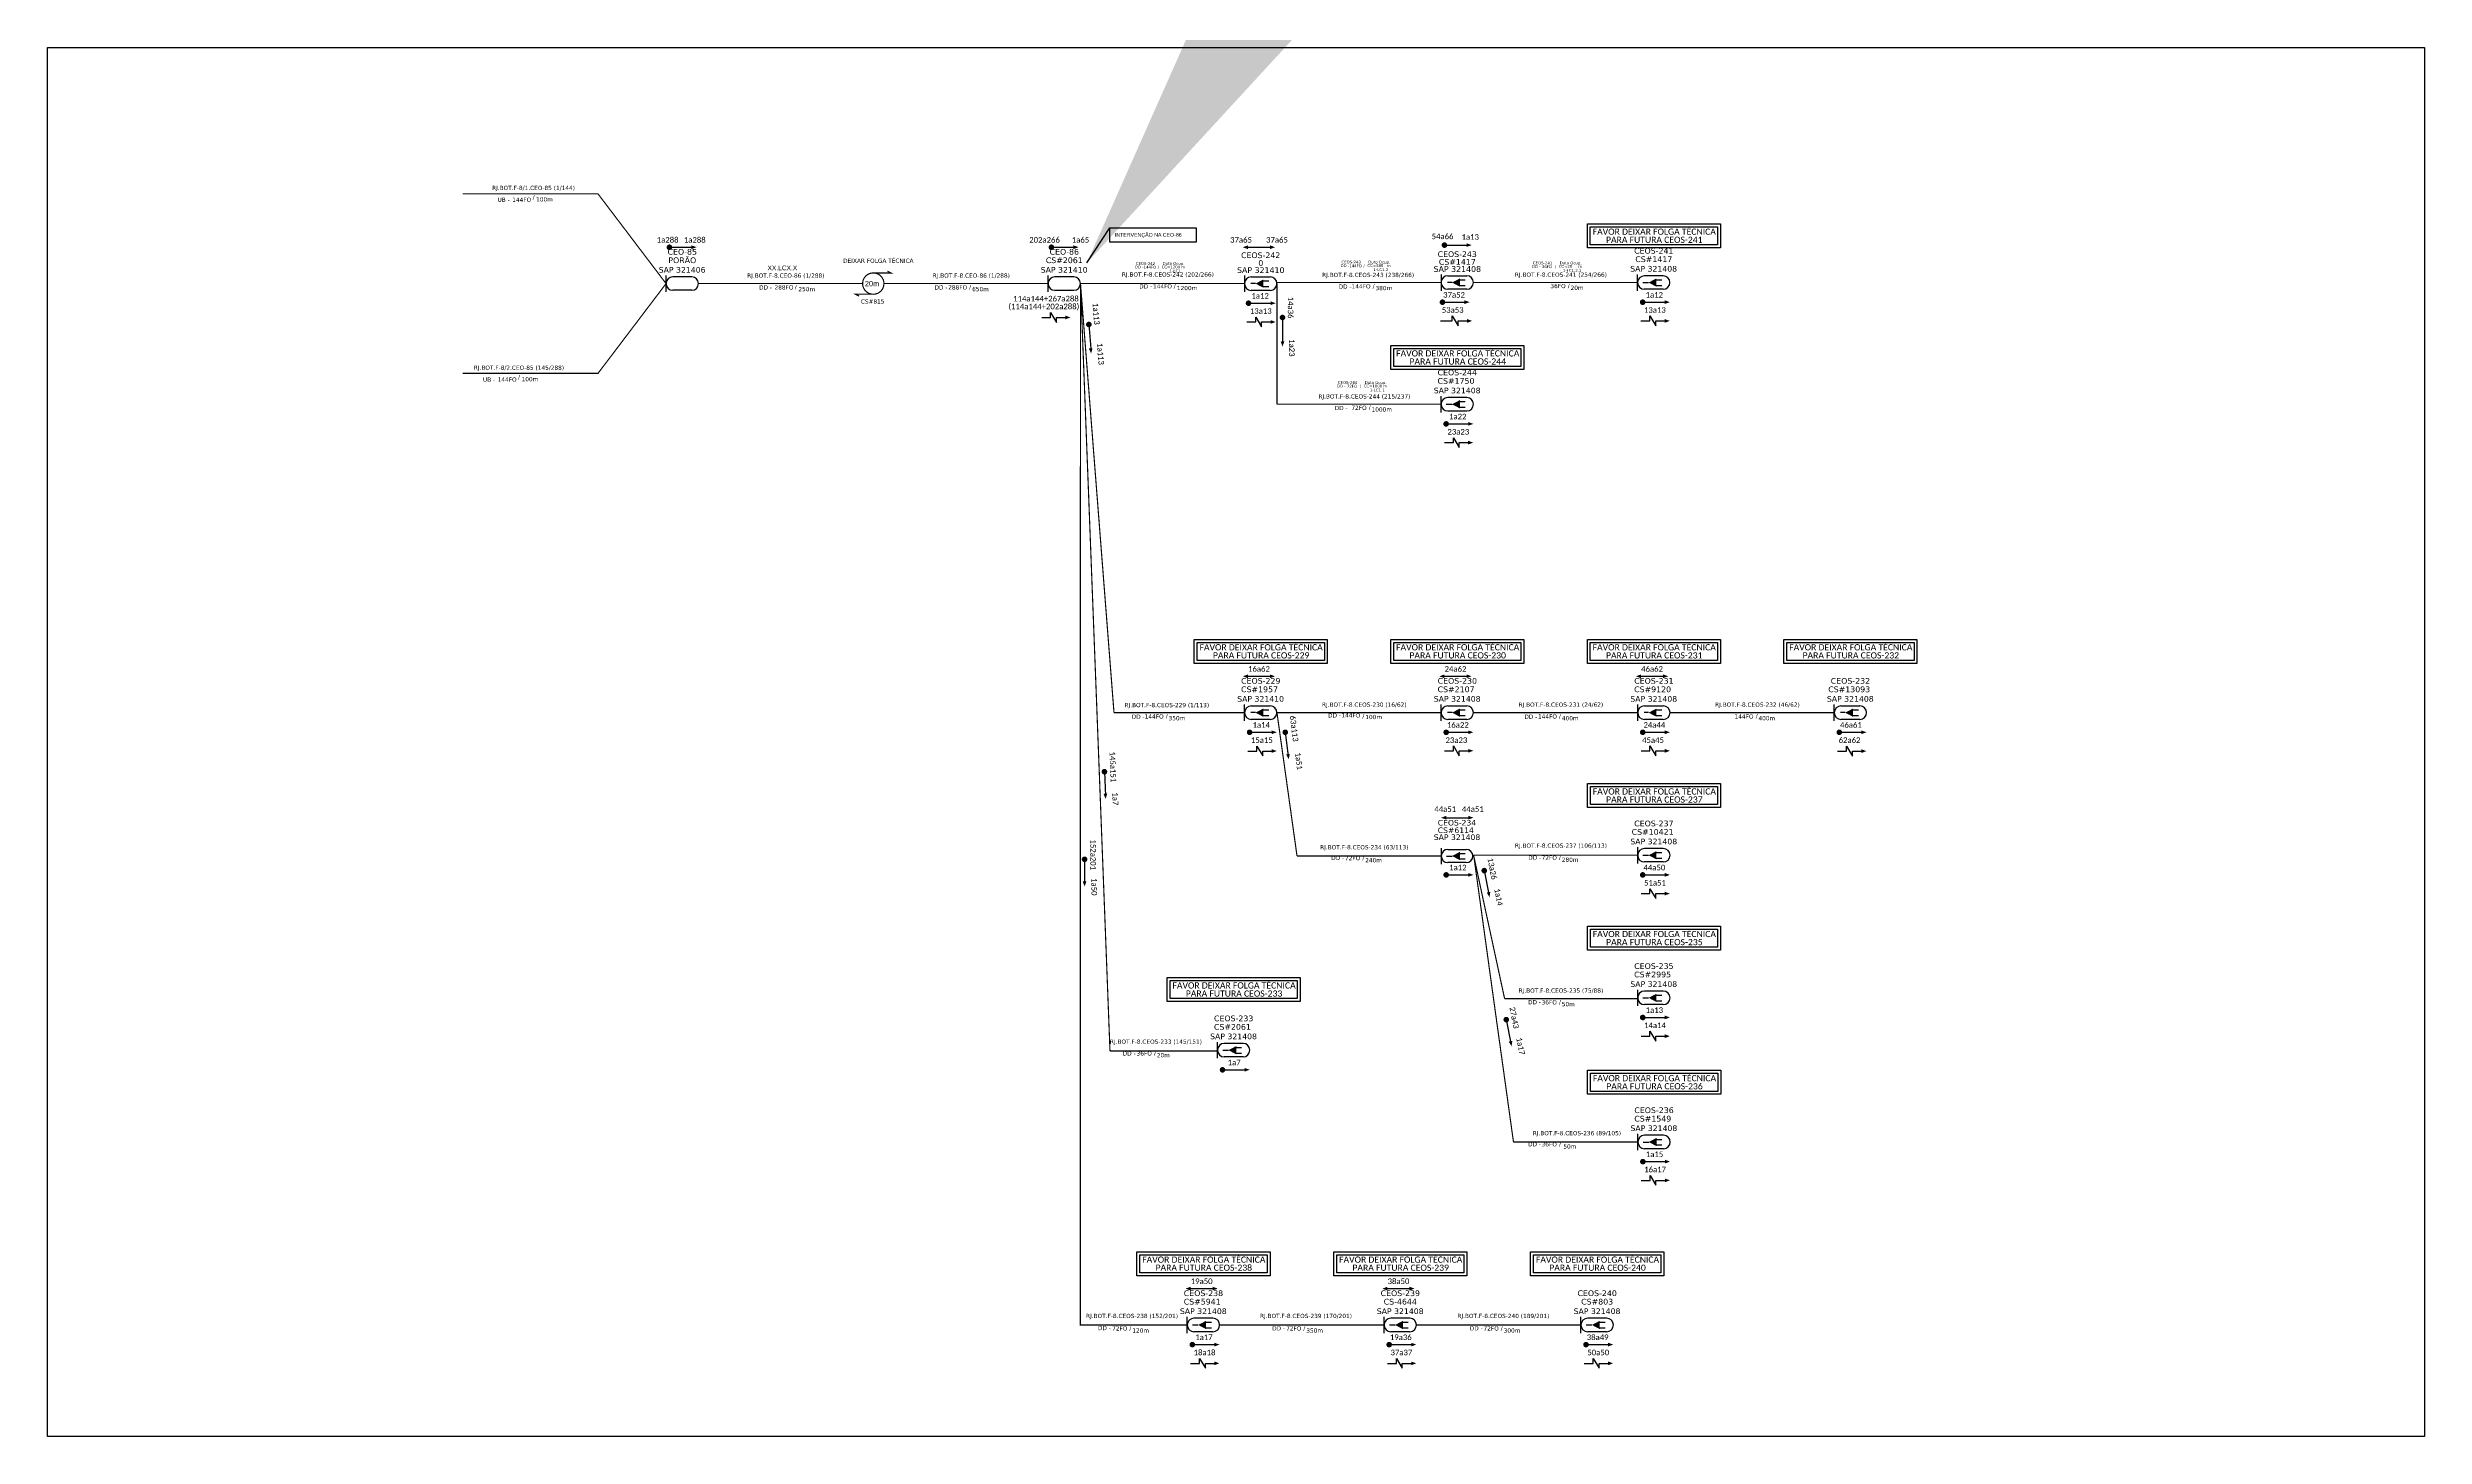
# Model space of a CAD drawing. Extents: x 56439 to 57440, y 58743 to 60492.
# Drawn here: x 56596 to 57440, y 59999 to 60492 of the extents above; entities that cross this region are included whole.
import ezdxf
from ezdxf.enums import TextEntityAlignment as Align

# ---------------------------------------------------------------- set-up
doc = ezdxf.new("R2010")
doc.units = 0
doc.linetypes.add('ARILSUPP', pattern=[2.98, 1.42, -0.71, 0.14, -0.71])
doc.layers.get('0').update_dxf_attribs({"linetype": 'CONTINUOUS'})
for name, color, linetype in [('10_4-POSTES', 1, 'CONTINUOUS'), ('20_4-CEOS', 1, 'CONTINUOUS'), ('20_5-CABO_AÉREO', 1, 'CONTINUOUS'), ('20_5-CEO', 1, 'CONTINUOUS'), ('40_1-ETIQUETAS', 1, 'CONTINUOUS'), ('LABEL_CABOS', 7, 'CONTINUOUS'), ('LC', 7, 'CONTINUOUS'), ('SETA', 7, 'CONTINUOUS')]:
    doc.layers.add(name, color=color, linetype=linetype)
doc.styles.add('ARIAL', font='arial.ttf')
doc.styles.add('ROMANS', font='romans.shx')
doc.styles.add('SIREDIT', font='verdana.ttf')
doc.dimstyles.new('CL', dxfattribs={"dimtxt": 1, "dimasz": 2, "dimexe": 0.18, "dimexo": 0.0625, "dimgap": 0.09, "dimtad": 0, "dimdec": 0, "dimrnd": 1, "dimzin": 0, "dimtxsty": 'SIREDIT', "dimblk": 'NONE', "dimcen": 0, "dimse1": 1, "dimse2": 1, "dimsd1": 1, "dimsd2": 1, "dimclrt": 7, "dimazin": 3, "dimtfac": 1, "dimtdec": 0, "dimtofl": 0, "dimtmove": 0, "dimatfit": 3, "dimtolj": 1, "dimtzin": 0})

# ---------------------------------------------------------------- blocks, each defined once
blk = doc.blocks.new('ETIQUETA_RS5F')
at = {"layer": '40_1-ETIQUETAS', "color": 0, "style": 'SIREDIT'}
blk.add_text('/', height=1.5, dxfattribs=at).set_placement((1.58, -1.95), align=Align.RIGHT)
for tag, p in [('ETIQUETA_R_SECUNDARIA', (1.21, 2.1)), ('ETIQUETA_R_PRIMARIA', (1.21, 4.1)), ('F_ATIVAS/F_MORTAS', (1.14, -4.24))]:
    blk.add_attdef(tag, text='', height=1.5, dxfattribs=at).set_placement(p, align=Align.MIDDLE_CENTER)
for tag, p in [('TIPO_CABO', (-6.58, -2.12)), ('CAP_CABO', (0.4, -2.09))]:
    blk.add_attdef(tag, text='', height=1.5, dxfattribs=at).set_placement(p, align=Align.MIDDLE_RIGHT)
for tag, p in [('FUSÃO_1', (0.85, -8.39)), ('FUSÃO_2', (0.85, -10.6)), ('FUSÃO_3', (0.85, -12.93)), ('FUSÃO_4', (0.85, -15.14)), ('FUSÃO_5', (0.85, -17.16))]:
    blk.add_attdef(tag, text='', height=1.5, dxfattribs=at).set_placement(p, align=Align.CENTER)
blk.add_attdef('METROS', text='', height=1.5, dxfattribs=at).set_placement((2.14, -1.95), align=Align.MIDDLE_LEFT)
blk = doc.blocks.new('*U44')
at = {"layer": '20_5-CEO'}
for p, q in [((-1.56, 1.26), (1.8, 1.26)), ((1.8, -1.13), (-1.56, -1.13))]:
    blk.add_line(p, q, dxfattribs=at)
blk.add_lwpolyline([(-2.75, 1.51), (-2.75, -1.38)], dxfattribs=at)
for centre, start, end in [((-1.56, 0.07), 90, 270), ((1.8, 0.07), 270, 90)]:
    blk.add_arc(centre, 1.2, start, end, dxfattribs=at)
at = {"layer": '20_5-CEO', "color": 7, "style": 'SIREDIT'}
for tag, p in [('LOCAL', (0.12, 4.23)), ('FID', (0.11, 5.61)), ('SAP', (0.12, 2.97)), ('FIBRAS_RESERVA', (0.12, -1.94))]:
    blk.add_attdef(tag, text='', height=1.01, dxfattribs=at).set_placement(p, align=Align.TOP_CENTER)
for tag, flags, p in [('ID_ATIVIDADE', 3, (0.11, -3.51)), ('FATOR', 1, (0.11, -4.82))]:
    blk.add_attdef(tag, text='', height=1.01, dxfattribs=dict(at, flags=flags)).set_placement(p, align=Align.TOP_CENTER)
at = {"layer": '20_5-CEO', "color": 7, "style": 'SIREDIT', "flags": 3}
blk.add_attdef('QTDE', (-4.88, -7.06), '', height=1.01, dxfattribs=at)
blk = doc.blocks.new('*U45')
at = {"layer": '20_5-CEO'}
for p, q in [((-1.56, 1.26), (1.8, 1.26)), ((1.8, -1.13), (-1.56, -1.13))]:
    blk.add_line(p, q, dxfattribs=at)
blk.add_lwpolyline([(-2.75, 1.51), (-2.75, -1.38)], dxfattribs=at)
for centre, start, end in [((-1.56, 0.07), 90, 270), ((1.8, 0.07), 270, 90)]:
    blk.add_arc(centre, 1.2, start, end, dxfattribs=at)
at = {"layer": '20_5-CEO', "color": 7, "style": 'SIREDIT'}
for tag, p in [('LOCAL', (0.12, 4.23)), ('FID', (0.11, 5.61)), ('SAP', (0.12, 2.97)), ('FIBRAS_RESERVA', (0.12, -1.94))]:
    blk.add_attdef(tag, text='', height=1.01, dxfattribs=at).set_placement(p, align=Align.TOP_CENTER)
for tag, flags, p in [('ID_ATIVIDADE', 3, (0.11, -3.51)), ('FATOR', 1, (0.11, -4.82))]:
    blk.add_attdef(tag, text='', height=1.01, dxfattribs=dict(at, flags=flags)).set_placement(p, align=Align.TOP_CENTER)
at = {"layer": '20_5-CEO', "color": 7, "style": 'SIREDIT', "flags": 3}
blk.add_attdef('QTDE', (-4.88, -7.06), '', height=1.01, dxfattribs=at)
blk = doc.blocks.new('INST_CB_DT_OCUP_CFOA-SM-D1')
at = {"layer": 'LABEL_CABOS', "color": 0, "style": 'SIREDIT'}
for tag, flags, p in [('ID_ATIVIDADE', 3, (1.31, 2.67)), ('FATOR', 1, (11.56, 2.55))]:
    blk.add_attdef(tag, text='', height=1, rotation=359.69001, dxfattribs=dict(at, flags=flags)).set_placement(p, align=Align.MIDDLE_CENTER)
for tag, p in [('TIPO_CABO', (1.11, 0)), ('DESTINO_CABO', (3.13, 1.26)), ('CABO', (4.69, -0.05)), ('/', (7.71, -0.05)), ('LANCE', (10.41, 0.02)), ('TIPO_CABO', (13.11, 1.24)), ('UND', (16.46, 0)), ('FID', (13.65, -1.41))]:
    blk.add_attdef(tag, text='', height=1, rotation=359.69001, dxfattribs=at).set_placement(p, align=Align.MIDDLE_CENTER)
blk.add_attdef('QTDE', (11.93, -0.45), '', height=1, rotation=359.69001, dxfattribs=at)
blk = doc.blocks.new('INST_CB_DT_OCUP_CFOA-SM-D0')
at = {"layer": 'LABEL_CABOS', "color": 0, "style": 'SIREDIT'}
for tag, flags, p in [('ID_ATIVIDADE', 3, (1.31, 2.67)), ('FATOR', 1, (11.56, 2.55))]:
    blk.add_attdef(tag, text='', height=1, rotation=359.69001, dxfattribs=dict(at, flags=flags)).set_placement(p, align=Align.MIDDLE_CENTER)
for tag, p in [('TIPO_CABO', (1.11, 0)), ('DESTINO_CABO', (3.13, 1.26)), ('CABO', (4.69, -0.05)), ('/', (7.71, -0.05)), ('LANCE', (10.41, 0.02)), ('TIPO_CABO', (13.11, 1.24)), ('UND', (16.46, 0)), ('FID', (13.65, -1.41))]:
    blk.add_attdef(tag, text='', height=1, rotation=359.69001, dxfattribs=at).set_placement(p, align=Align.MIDDLE_CENTER)
blk.add_attdef('QTDE', (11.93, -0.45), '', height=1, rotation=359.69001, dxfattribs=at)
blk = doc.blocks.new('INST_CB_DT_OCUP_CFOA-SM-DD')
at = {"layer": 'LABEL_CABOS', "color": 0, "style": 'SIREDIT'}
for tag, flags, p in [('ID_ATIVIDADE', 3, (1.31, 2.67)), ('FATOR', 1, (11.56, 2.55))]:
    blk.add_attdef(tag, text='', height=1, rotation=359.69001, dxfattribs=dict(at, flags=flags)).set_placement(p, align=Align.MIDDLE_CENTER)
for tag, p in [('TIPO_CABO', (1.11, 0)), ('DESTINO_CABO', (3.13, 1.26)), ('CABO', (4.69, -0.05)), ('/', (7.71, -0.05)), ('LANCE', (10.41, 0.02)), ('TIPO_CABO', (13.11, 1.24)), ('UND', (16.46, 0)), ('FID', (13.65, -1.41))]:
    blk.add_attdef(tag, text='', height=1, rotation=359.69001, dxfattribs=at).set_placement(p, align=Align.MIDDLE_CENTER)
blk.add_attdef('QTDE', (11.93, -0.45), '', height=1, rotation=359.69001, dxfattribs=at)
blk = doc.blocks.new('*U49')
at = {"color": 3}
blk.add_lwpolyline([(0.0000405, 0.0000662), (0.0001936, 0.0000662), (0.0001936, 0.000041), (0.0000405, 0.000041)], close=True, dxfattribs=at)
at = {"color": 3, "style": 'ARIAL'}
blk.add_attdef('SERVIÇO_EM_EMENDA_EXIST', text='', height=0.00000666, dxfattribs=at).set_placement((0.0001321, 0.0000506), align=Align.RIGHT)
blk.add_attdef('FID', (0.0001344, 0.0000506), '', height=0.00000666, dxfattribs=at)
at = {"layer": '10_4-POSTES', "style": 'ROMANS'}
for tag, p, flags in [('ID_ATIVIDADE', (-0.0000068, -0.0000086), 3), ('QTDE', (-0.000006, -0.000014), 3), ('FATOR', (-0.0000019, -0.0000113), 1)]:
    blk.add_attdef(tag, p, '', height=0.00000209, dxfattribs=dict(at, flags=flags))
at = {"color": 3}
blk.add_leader([(-0.0000002, 0.0000042), (0.0000405, 0.0000662)], dimstyle='CL', override={"dimgap": 0.09, "dimtad": 0}, dxfattribs=at)

msp = doc.modelspace()

# ---------------------------------------------------------------- linework, layer by layer
at = {"color": 6, "linetype": 'BYBLOCK'}
msp.add_lwpolyline([(56595.93, 60491.86), (57439.51, 60491.86), (57439.51, 59998.98), (56595.93, 59998.98)], close=True, dxfattribs=at)
at = {"color": 3, "ltscale": 9e-07}
for points in [[(57142.42, 60429.31), (57189.65, 60429.31), (57189.65, 60420.8), (57142.42, 60420.8)], [(57143.47, 60428.26), (57188.61, 60428.26), (57188.61, 60421.85), (57143.47, 60421.85)], [(57072.68, 60386.11), (57119.91, 60386.11), (57119.91, 60377.6), (57072.68, 60377.6)], [(57073.73, 60385.07), (57118.86, 60385.07), (57118.86, 60378.65), (57073.73, 60378.65)], [(57002.9, 60281.83), (57050.13, 60281.83), (57050.13, 60273.32), (57002.9, 60273.32)], [(57003.95, 60280.78), (57049.08, 60280.78), (57049.08, 60274.37), (57003.95, 60274.37)], [(57072.66, 60281.83), (57119.89, 60281.83), (57119.89, 60273.32), (57072.66, 60273.32)], [(57073.71, 60280.78), (57118.84, 60280.78), (57118.84, 60274.37), (57073.71, 60274.37)], [(57142.42, 60281.83), (57189.65, 60281.83), (57189.65, 60273.32), (57142.42, 60273.32)], [(57143.47, 60280.78), (57188.6, 60280.78), (57188.6, 60274.37), (57143.47, 60274.37)], [(57212.18, 60281.83), (57259.41, 60281.83), (57259.41, 60273.32), (57212.18, 60273.32)], [(57213.23, 60280.78), (57258.36, 60280.78), (57258.36, 60274.37), (57213.23, 60274.37)], [(57142.45, 60230.67), (57189.68, 60230.67), (57189.68, 60222.16), (57142.45, 60222.16)], [(57143.5, 60229.62), (57188.64, 60229.62), (57188.64, 60223.21), (57143.5, 60223.21)], [(57142.45, 60180.07), (57189.68, 60180.07), (57189.68, 60171.56), (57142.45, 60171.56)], [(57143.5, 60179.03), (57188.64, 60179.03), (57188.64, 60172.61), (57143.5, 60172.61)], [(56993.3, 60161.83), (57040.53, 60161.83), (57040.53, 60153.31), (56993.3, 60153.31)], [(56994.35, 60160.78), (57039.48, 60160.78), (57039.48, 60154.36), (56994.35, 60154.36)], [(57142.51, 60128.91), (57189.74, 60128.91), (57189.74, 60120.4), (57142.51, 60120.4)], [(57143.56, 60127.87), (57188.69, 60127.87), (57188.69, 60121.45), (57143.56, 60121.45)], [(56982.56, 60064.54), (57029.79, 60064.54), (57029.79, 60056.03), (56982.56, 60056.03)], [(56983.61, 60063.49), (57028.74, 60063.49), (57028.74, 60057.08), (56983.61, 60057.08)], [(57052.43, 60064.54), (57099.66, 60064.54), (57099.66, 60056.03), (57052.43, 60056.03)], [(57053.47, 60063.49), (57098.61, 60063.49), (57098.61, 60057.08), (57053.47, 60057.08)], [(57122.29, 60064.54), (57169.52, 60064.54), (57169.52, 60056.03), (57122.29, 60056.03)], [(57123.34, 60063.49), (57168.47, 60063.49), (57168.47, 60057.08), (57123.34, 60057.08)]]:
    msp.add_lwpolyline(points, close=True, dxfattribs=at)
at = {"color": 0, "const_width": 0.99}
for points in [[(56816.14, 60420.99, 1), (56817.13, 60420.99, 1)], [(56951.72, 60420.99, 1), (56952.71, 60420.99, 1)], [(57091.7, 60422.24, 1), (57091.7, 60421.25, 1)], [(57021.67, 60401.12, 1), (57022.66, 60401.12, 1)], [(57090.49, 60401.49, 1), (57091.48, 60401.49, 1)], [(57161.55, 60401.49, 1), (57162.54, 60401.49, 1)], [(56965.46, 60394.09, 1), (56965.53, 60393.1, 1)], [(57034.22, 60396.55, 1), (57034.22, 60395.56, 1)], [(57091.8, 60358.3, 1), (57092.79, 60358.3, 1)], [(57022.06, 60248.86, 1), (57023.05, 60248.86, 1)], [(57035.15, 60249.35, 1), (57035.27, 60248.37, 1)], [(57091.82, 60248.86, 1), (57092.81, 60248.86, 1)], [(57161.58, 60248.86, 1), (57162.57, 60248.86, 1)], [(57231.34, 60248.86, 1), (57232.33, 60248.86, 1)], [(56971.01, 60235.36, 1), (56971.06, 60234.37, 1)], [(56963.97, 60204.29, 1), (56963.97, 60203.3, 1)], [(57091.82, 60198.26, 1), (57092.81, 60198.26, 1)], [(57105.73, 60200.27, 1), (57105.92, 60199.29, 1)], [(57161.58, 60198.26, 1), (57162.57, 60198.26, 1)], [(57113.54, 60147.38, 1), (57113.73, 60146.41, 1)], [(57161.58, 60147.66, 1), (57162.57, 60147.66, 1)], [(57012.45, 60129.08, 1), (57013.44, 60129.08, 1)], [(57161.63, 60096.5, 1), (57162.62, 60096.5, 1)], [(57001.72, 60031.57, 1), (57002.71, 60031.57, 1)], [(57071.59, 60031.57, 1), (57072.58, 60031.57, 1)], [(57141.45, 60031.57, 1), (57142.44, 60031.57, 1)]]:
    msp.add_lwpolyline(points, format="xyb", close=True, dxfattribs=at)
at = {"color": 5, "const_width": 0.42}
msp.add_lwpolyline([(56888.99, 60411.87, 1.000012), (56888.99, 60404.31, 0.999978)], format="xyb", close=True, dxfattribs=at)
at = {"color": 5, "const_width": 0.394}
for points in [[(56888.99, 60411.87), (56895.29, 60411.87), (56894.03, 60412.5)], [(56888.99, 60404.31), (56882.69, 60404.31), (56883.95, 60403.68)]]:
    msp.add_lwpolyline(points, dxfattribs=at)
at = {"color": 0}
for points in [[(56951.94, 60396.07), (56951.94, 60397.82), (56954.04, 60394.32), (56954.04, 60396.07)], [(57024.72, 60394.48), (57024.72, 60396.23), (57026.81, 60392.73), (57026.82, 60394.48)], [(57094.44, 60394.85), (57094.44, 60396.6), (57096.53, 60393.11), (57096.53, 60394.85)], [(57164.6, 60394.85), (57164.6, 60396.6), (57166.69, 60393.11), (57166.7, 60394.85)], [(57094.86, 60351.65), (57094.86, 60353.41), (57096.95, 60349.91), (57096.95, 60351.65)], [(57025.11, 60242.22), (57025.11, 60243.97), (57027.2, 60240.47), (57027.21, 60242.22)], [(57094.89, 60242.3), (57094.89, 60244.06), (57096.98, 60240.56), (57096.98, 60242.3)], [(57164.65, 60242.28), (57164.65, 60244.04), (57166.74, 60240.54), (57166.74, 60242.28)], [(57234.41, 60242.19), (57234.41, 60243.94), (57236.5, 60240.44), (57236.5, 60242.19)], [(57164.63, 60191.62), (57164.63, 60193.37), (57166.72, 60189.87), (57166.73, 60191.62)], [(57164.63, 60141.02), (57164.63, 60142.77), (57166.72, 60139.27), (57166.73, 60141.02)], [(57164.68, 60089.86), (57164.68, 60091.61), (57166.78, 60088.11), (57166.78, 60089.86)], [(57004.77, 60024.93), (57004.77, 60026.68), (57006.87, 60023.18), (57006.87, 60024.93)], [(57074.64, 60024.93), (57074.64, 60026.68), (57076.73, 60023.18), (57076.73, 60024.93)], [(57144.5, 60024.93), (57144.5, 60026.68), (57146.59, 60023.18), (57146.59, 60024.93)]]:
    msp.add_lwpolyline(points, dxfattribs=at)
at = {"layer": '20_4-CEOS', "color": 5}
for p, q in [((56824.56, 60410.48), (56817.84, 60410.48)), ((56960.13, 60410.48), (56953.42, 60410.48)), ((56824.56, 60405.7), (56817.84, 60405.7)), ((56960.13, 60405.69), (56953.42, 60405.69))]:
    msp.add_line(p, q, dxfattribs=at)
at = {"layer": '20_4-CEOS', "color": 8}
for p, q in [((57169.35, 60410.86), (57162.64, 60410.86)), ((57169.35, 60406.07), (57162.64, 60406.07)), ((57099.61, 60367.66), (57092.89, 60367.66)), ((57099.61, 60362.87), (57092.89, 60362.87)), ((57169.38, 60207.62), (57162.67, 60207.62)), ((57169.38, 60202.84), (57162.67, 60202.84)), ((57169.38, 60157.03), (57162.67, 60157.03)), ((57169.38, 60152.24), (57162.67, 60152.24)), ((57020.25, 60138.45), (57013.54, 60138.45)), ((57020.25, 60133.66), (57013.54, 60133.66)), ((57169.44, 60105.87), (57162.72, 60105.87)), ((57169.44, 60101.08), (57162.72, 60101.08)), ((57009.53, 60040.93), (57002.81, 60040.93)), ((57079.39, 60040.93), (57072.68, 60040.93)), ((57149.25, 60040.93), (57142.54, 60040.93)), ((57009.53, 60036.14), (57002.81, 60036.14)), ((57079.39, 60036.14), (57072.68, 60036.14)), ((57149.25, 60036.14), (57142.54, 60036.14))]:
    msp.add_line(p, q, dxfattribs=at)
at = {"layer": '20_4-CEOS', "color": 7}
for p, q in [((57023.15, 60258.22), (57029.86, 60258.22)), ((57092.91, 60258.22), (57099.62, 60258.22)), ((57162.67, 60258.22), (57169.38, 60258.22)), ((57232.43, 60258.22), (57239.14, 60258.22)), ((57029.86, 60253.43), (57023.15, 60253.43)), ((57099.62, 60253.43), (57092.91, 60253.43)), ((57169.38, 60253.43), (57162.67, 60253.43)), ((57239.14, 60253.43), (57232.43, 60253.43))]:
    msp.add_line(p, q, dxfattribs=at)
at = {"layer": '20_4-CEOS', "color": 5}
for points in [[(56815.45, 60405.2), (56815.45, 60410.97)], [(56951.03, 60405.2), (56951.03, 60410.97)]]:
    msp.add_lwpolyline(points, dxfattribs=at)
at = {"layer": '20_4-CEOS'}
for points in [[(57024.65, 60408.09, 0, 2.95, 0), (57027.43, 60408.09, 2.95, 2.95, 0)], [(57094.41, 60408.46, 0, 2.95, 0), (57097.19, 60408.46, 2.95, 2.95, 0)]]:
    msp.add_lwpolyline(points, format="xyseb", dxfattribs=at)
for points in [[(57027.3, 60409.04), (57029.34, 60409.04)], [(57097.06, 60409.41), (57099.1, 60409.41)], [(57024.65, 60408.09), (57023.04, 60408.09)], [(57027.3, 60407.05), (57029.34, 60407.05)], [(57094.41, 60408.46), (57092.8, 60408.46)], [(57097.06, 60407.42), (57099.1, 60407.42)]]:
    msp.add_lwpolyline(points, dxfattribs=at)
at = {"layer": '20_4-CEOS', "color": 8}
for points in [[(57160.25, 60405.58), (57160.25, 60411.35)], [(57166.79, 60409.41), (57168.83, 60409.41)], [(57162.11, 60408.46), (57164.14, 60408.46)], [(57166.79, 60407.42), (57168.83, 60407.42)], [(57090.5, 60362.38), (57090.5, 60368.15)], [(57092.36, 60365.27), (57094.4, 60365.27)], [(57097.05, 60366.22), (57099.08, 60366.22)], [(57097.05, 60364.22), (57099.08, 60364.22)], [(57160.28, 60202.34), (57160.28, 60208.12)], [(57162.14, 60205.23), (57164.17, 60205.23)], [(57166.82, 60206.18), (57168.86, 60206.18)], [(57166.82, 60204.19), (57168.86, 60204.19)], [(57160.28, 60151.75), (57160.28, 60157.52)], [(57162.14, 60154.63), (57164.17, 60154.63)], [(57166.82, 60155.58), (57168.86, 60155.58)], [(57166.82, 60153.59), (57168.86, 60153.59)], [(57011.14, 60133.17), (57011.14, 60138.94)], [(57013, 60136.05), (57015.04, 60136.05)], [(57017.69, 60137), (57019.73, 60137)], [(57017.69, 60135.01), (57019.73, 60135.01)], [(57160.33, 60100.59), (57160.33, 60106.36)], [(57162.19, 60103.47), (57164.23, 60103.47)], [(57166.87, 60104.42), (57168.91, 60104.42)], [(57166.87, 60102.43), (57168.91, 60102.43)], [(57000.42, 60035.65), (57000.42, 60041.42)], [(57002.28, 60038.54), (57004.32, 60038.54)], [(57006.96, 60039.49), (57009, 60039.49)], [(57070.28, 60035.65), (57070.28, 60041.42)], [(57072.14, 60038.54), (57074.18, 60038.54)], [(57076.83, 60039.49), (57078.87, 60039.49)], [(57140.15, 60035.65), (57140.15, 60041.42)], [(57142, 60038.54), (57144.04, 60038.54)], [(57146.69, 60039.49), (57148.73, 60039.49)], [(57006.96, 60037.5), (57009, 60037.5)], [(57076.83, 60037.5), (57078.87, 60037.5)], [(57146.69, 60037.5), (57148.73, 60037.5)]]:
    msp.add_lwpolyline(points, dxfattribs=at)
for points in [[(57164.14, 60408.46, 0, 2.95, 0), (57166.92, 60408.46, 2.95, 2.95, 0)], [(57094.4, 60365.27, 0, 2.95, 0), (57097.17, 60365.27, 2.95, 2.95, 0)], [(57164.17, 60205.23, 0, 2.95, 0), (57166.95, 60205.23, 2.95, 2.95, 0)], [(57164.17, 60154.63, 0, 2.95, 0), (57166.95, 60154.63, 2.95, 2.95, 0)], [(57015.04, 60136.05, 0, 2.95, 0), (57017.81, 60136.05, 2.95, 2.95, 0)], [(57164.23, 60103.47, 0, 2.95, 0), (57167, 60103.47, 2.95, 2.95, 0)], [(57004.32, 60038.54, 0, 2.95, 0), (57007.09, 60038.54, 2.95, 2.95, 0)], [(57074.18, 60038.54, 0, 2.95, 0), (57076.95, 60038.54, 2.95, 2.95, 0)], [(57144.04, 60038.54, 0, 2.95, 0), (57146.81, 60038.54, 2.95, 2.95, 0)]]:
    msp.add_lwpolyline(points, format="xyseb", dxfattribs=at)
at = {"layer": '20_4-CEOS', "color": 7}
for points in [[(57020.76, 60252.94), (57020.76, 60258.71)], [(57090.52, 60252.94), (57090.52, 60258.71)], [(57160.28, 60252.94), (57160.28, 60258.71)], [(57230.04, 60252.94), (57230.04, 60258.71)], [(57024.65, 60255.83), (57023.04, 60255.83)], [(57027.3, 60256.78), (57029.34, 60256.78)], [(57027.3, 60254.79), (57029.34, 60254.79)], [(57094.41, 60255.83), (57092.8, 60255.83)], [(57097.06, 60256.78), (57099.1, 60256.78)], [(57097.06, 60254.79), (57099.1, 60254.79)], [(57164.17, 60255.83), (57162.56, 60255.83)], [(57166.82, 60256.78), (57168.86, 60256.78)], [(57166.82, 60254.79), (57168.86, 60254.79)], [(57233.93, 60255.83), (57232.32, 60255.83)], [(57236.58, 60256.78), (57238.62, 60256.78)], [(57236.58, 60254.79), (57238.62, 60254.79)], [(57092.38, 60204.96), (57094.41, 60204.96)], [(57097.06, 60205.91), (57099.1, 60205.91)], [(57097.06, 60203.92), (57099.1, 60203.92)]]:
    msp.add_lwpolyline(points, dxfattribs=at)
for points in [[(57024.65, 60255.83, 0, 2.95, 0), (57027.43, 60255.83, 2.95, 2.95, 0)], [(57094.41, 60255.83, 0, 2.95, 0), (57097.19, 60255.83, 2.95, 2.95, 0)], [(57164.17, 60255.83, 0, 2.95, 0), (57166.95, 60255.83, 2.95, 2.95, 0)], [(57233.93, 60255.83, 0, 2.95, 0), (57236.71, 60255.83, 2.95, 2.95, 0)], [(57094.41, 60204.96, 0, 2.95, 0), (57097.19, 60204.96, 2.95, 2.95, 0)]]:
    msp.add_lwpolyline(points, format="xyseb", dxfattribs=at)
at = {"layer": '20_4-CEOS', "color": 5}
for centre, start, end in [((56817.84, 60408.09), 90, 270), ((56824.56, 60408.09), 270, 90), ((56953.42, 60408.09), 90, 270), ((56960.13, 60408.09), 270, 90)]:
    msp.add_arc(centre, 2.39, start, end, dxfattribs=at)
at = {"layer": '20_4-CEOS', "color": 8}
for centre, start, end in [((57162.64, 60408.46), 90, 270), ((57169.35, 60408.46), 270, 90), ((57092.89, 60365.27), 90, 270), ((57099.61, 60365.27), 270, 90), ((57162.67, 60205.23), 90, 270), ((57169.38, 60205.23), 270, 90), ((57162.67, 60154.63), 90, 270), ((57169.38, 60154.63), 270, 90), ((57013.54, 60136.05), 90, 270), ((57020.25, 60136.05), 270, 90), ((57162.72, 60103.47), 90, 270), ((57169.44, 60103.47), 270, 90), ((57002.81, 60038.54), 90, 270), ((57009.53, 60038.54), 270, 90), ((57072.68, 60038.54), 90, 270), ((57079.39, 60038.54), 270, 90), ((57142.54, 60038.54), 90, 270), ((57149.25, 60038.54), 270, 90)]:
    msp.add_arc(centre, 2.39, start, end, dxfattribs=at)
at = {"layer": '20_4-CEOS', "color": 7}
for centre, start, end in [((57023.15, 60255.83), 90, 270), ((57029.86, 60255.83), 270, 90), ((57092.91, 60255.83), 90, 270), ((57099.62, 60255.83), 270, 90), ((57162.67, 60255.83), 90, 270), ((57169.38, 60255.83), 270, 90), ((57232.43, 60255.83), 90, 270), ((57239.14, 60255.83), 270, 90)]:
    msp.add_arc(centre, 2.39, start, end, dxfattribs=at)
at = {"layer": '20_5-CABO_AÉREO', "color": 7, "ltscale": 50, "const_width": 0.4}
for points in [[(56743.24, 60439.91), (56791.31, 60439.91), (56815.45, 60408.09)], [(56743.24, 60376.26), (56791.31, 60376.26), (56815.45, 60408.09)], [(56962.5, 60408.09), (56962.48, 60038.54)], [(56962.53, 60408.09), (56973, 60135.77), (56973, 60135.77)], [(56974.42, 60255.83), (57020.76, 60255.83)], [(57032.26, 60255.83), (57090.52, 60255.83)], [(57032.26, 60255.83), (57032.26, 60255.83), (57039.38, 60204.95)], [(57102.02, 60255.83), (57160.28, 60255.83)], [(57171.78, 60255.83), (57230.04, 60255.83)], [(57039.38, 60204.95), (57090.53, 60204.95)], [(57102.08, 60205.23), (57102.05, 60205.23), (57113.05, 60154.35)], [(57102.02, 60205.23), (57160.28, 60205.23)], [(57102.08, 60205.23), (57109.11, 60154.35), (57116.2, 60103.47)], [(57113.05, 60154.35), (57160.29, 60154.35)], [(56973, 60135.77), (57011.14, 60135.77)], [(57116.2, 60103.47), (57160.33, 60103.47)], [(56962.27, 60038.54), (57000.42, 60038.54)], [(57011.92, 60038.54), (57070.28, 60038.54)], [(57081.78, 60038.54), (57140.15, 60038.54)]]:
    msp.add_lwpolyline(points, dxfattribs=at)
at = {"layer": '20_5-CABO_AÉREO', "color": 5, "ltscale": 50, "const_width": 0.4}
msp.add_lwpolyline([(56826.95, 60408.09), (56885.21, 60408.09)], dxfattribs=at)
at = {"layer": '20_5-CABO_AÉREO', "ltscale": 50, "const_width": 0.4}
for points in [[(56973, 60135.77), (56973, 60135.77), (56973, 60135.77)], [(56973, 60135.77), (57011.14, 60135.77)]]:
    msp.add_lwpolyline(points, dxfattribs=at)
at = {"layer": '20_5-CEO', "color": 7}
for p, q in [((57092.88, 60207.29), (57099.45, 60207.29)), ((57099.45, 60202.61), (57092.88, 60202.61))]:
    msp.add_line(p, q, dxfattribs=at)
msp.add_lwpolyline([(57090.53, 60207.77), (57090.53, 60202.12)], dxfattribs=at)
for centre, start, end in [((57092.88, 60204.95), 90, 270), ((57099.45, 60204.95), 270, 90)]:
    msp.add_arc(centre, 2.34, start, end, dxfattribs=at)
at = {"layer": '40_1-ETIQUETAS', "color": 5, "const_width": 0.4}
msp.add_lwpolyline([(56892.77, 60408.09), (56951.03, 60408.09)], dxfattribs=at)
at = {"layer": '40_1-ETIQUETAS', "color": 7, "const_width": 0.4}
for points in [[(56962.53, 60408.09), (56974.42, 60255.83)], [(56974.42, 60239.32), (56974.42, 60239.32)]]:
    msp.add_lwpolyline(points, dxfattribs=at)
at = {"layer": '40_1-ETIQUETAS', "const_width": 0.4}
for points in [[(56962.53, 60408.09), (57020.76, 60408.09)], [(57032.26, 60408.09), (57032.27, 60365.27)], [(57032.29, 60408.46), (57090.52, 60408.46)], [(57102.02, 60408.46), (57160.25, 60408.46)], [(57032.27, 60365.27), (57090.5, 60365.27)]]:
    msp.add_lwpolyline(points, dxfattribs=at)
at = {"layer": 'SETA', "color": 0}
for points in [[(56816.63, 60420.99), (56825.14, 60420.99)], [(56952.21, 60420.99), (56960.72, 60420.99)], [(57021.94, 60420.99), (57030.45, 60420.99)], [(57091.7, 60421.74), (57100.21, 60421.74)], [(57022.16, 60401.12), (57030.68, 60401.12)], [(57090.98, 60401.49), (57099.49, 60401.49)], [(57162.05, 60401.49), (57170.56, 60401.49)], [(56948.78, 60396.07), (56951.94, 60396.07)], [(56954.04, 60396.07), (56957.2, 60396.07)], [(56965.5, 60393.59), (56966.16, 60385.11)], [(57021.56, 60394.48), (57024.72, 60394.48)], [(57026.82, 60394.48), (57029.98, 60394.48)], [(57034.22, 60396.06), (57034.23, 60387.54)], [(57090.33, 60394.85), (57094.44, 60394.85)], [(57096.53, 60394.85), (57099.69, 60394.85)], [(57161.44, 60394.85), (57164.6, 60394.85)], [(57166.7, 60394.85), (57169.86, 60394.85)], [(57091.69, 60351.65), (57094.86, 60351.65)], [(57092.3, 60358.3), (57100.81, 60358.3)], [(57096.95, 60351.65), (57100.11, 60351.65)], [(57021.94, 60268.73), (57030.45, 60268.73)], [(57091.7, 60268.73), (57100.21, 60268.73)], [(57161.46, 60268.73), (57169.97, 60268.73)], [(57022.56, 60248.86), (57031.07, 60248.86)], [(57035.21, 60248.86), (57036.25, 60240.41)], [(57092.32, 60248.86), (57100.83, 60248.86)], [(57162.08, 60248.86), (57170.59, 60248.86)], [(57231.84, 60248.86), (57240.35, 60248.86)], [(57021.95, 60242.22), (57025.11, 60242.22)], [(57027.21, 60242.22), (57030.37, 60242.22)], [(57091.73, 60242.3), (57094.89, 60242.3)], [(57096.98, 60242.3), (57100.14, 60242.3)], [(57161.49, 60242.28), (57164.65, 60242.28)], [(57166.74, 60242.28), (57169.9, 60242.28)], [(57231.25, 60242.19), (57234.41, 60242.19)], [(57236.5, 60242.19), (57239.66, 60242.19)], [(56971.03, 60234.87), (56971.39, 60226.36)], [(57092.33, 60218.55), (57100.84, 60218.55)], [(56963.97, 60203.79), (56963.97, 60195.28)], [(57092.32, 60198.26), (57100.83, 60198.26)], [(57105.82, 60199.78), (57107.46, 60191.43)], [(57162.08, 60198.26), (57170.59, 60198.26)], [(57161.47, 60191.62), (57164.63, 60191.62)], [(57166.73, 60191.62), (57169.89, 60191.62)], [(57162.08, 60147.66), (57170.59, 60147.66)], [(57113.64, 60146.89), (57115.28, 60138.54)], [(57161.47, 60141.02), (57164.63, 60141.02)], [(57166.73, 60141.02), (57169.89, 60141.02)], [(57012.94, 60129.08), (57021.45, 60129.08)], [(57161.52, 60089.86), (57164.68, 60089.86)], [(57162.13, 60096.5), (57170.64, 60096.5)], [(57166.78, 60089.86), (57169.94, 60089.86)], [(57001.6, 60051.44), (57010.11, 60051.44)], [(57071.46, 60051.44), (57079.98, 60051.44)], [(57002.22, 60031.57), (57010.73, 60031.57)], [(57072.08, 60031.57), (57080.59, 60031.57)], [(57141.94, 60031.57), (57150.45, 60031.57)], [(57001.61, 60024.93), (57004.77, 60024.93)], [(57006.87, 60024.93), (57010.03, 60024.93)], [(57071.48, 60024.93), (57074.64, 60024.93)], [(57076.73, 60024.93), (57079.89, 60024.93)], [(57141.34, 60024.93), (57144.5, 60024.93)], [(57146.59, 60024.93), (57149.75, 60024.93)]]:
    msp.add_lwpolyline(points, dxfattribs=at)
for points in [[(56824.46, 60421.66), (56826.27, 60421), (56824.46, 60420.34)], [(56960.04, 60421.66), (56961.85, 60421), (56960.04, 60420.34)], [(57021.94, 60421.65), (57020.13, 60420.99), (57021.94, 60420.33)], [(57029.77, 60421.66), (57031.58, 60421), (57029.77, 60420.34)], [(57099.53, 60422.41), (57101.34, 60421.75), (57099.53, 60421.09)], [(57029.99, 60401.79), (57031.81, 60401.13), (57029.99, 60400.47)], [(57098.81, 60402.17), (57100.63, 60401.51), (57098.81, 60400.85)], [(57169.87, 60402.17), (57171.69, 60401.51), (57169.87, 60400.85)], [(56957.2, 60396.73), (56959.01, 60396.07), (56957.2, 60395.41)], [(57029.98, 60395.14), (57031.79, 60394.48), (57029.98, 60393.82)], [(57099.69, 60395.51), (57101.51, 60394.85), (57099.69, 60394.19)], [(57169.86, 60395.51), (57171.67, 60394.85), (57169.86, 60394.19)], [(56966.82, 60385.16), (56966.3, 60383.3), (56965.5, 60385.06)], [(57034.89, 60387.55), (57034.23, 60385.73), (57033.57, 60387.54)], [(57100.13, 60358.97), (57101.94, 60358.31), (57100.13, 60357.65)], [(57100.11, 60352.31), (57101.92, 60351.65), (57100.11, 60350.99)], [(57021.94, 60269.39), (57020.13, 60268.73), (57021.94, 60268.07)], [(57029.77, 60269.4), (57031.58, 60268.74), (57029.77, 60268.08)], [(57091.7, 60269.39), (57089.89, 60268.73), (57091.7, 60268.07)], [(57099.53, 60269.4), (57101.34, 60268.74), (57099.53, 60268.08)], [(57161.46, 60269.39), (57159.65, 60268.73), (57161.46, 60268.07)], [(57169.29, 60269.4), (57171.1, 60268.74), (57169.29, 60268.08)], [(57030.38, 60249.53), (57032.2, 60248.87), (57030.38, 60248.21)], [(57100.14, 60249.53), (57101.96, 60248.87), (57100.14, 60248.21)], [(57169.9, 60249.53), (57171.72, 60248.87), (57169.9, 60248.21)], [(57239.66, 60249.53), (57241.48, 60248.87), (57239.66, 60248.21)], [(57030.37, 60242.88), (57032.18, 60242.22), (57030.37, 60241.56)], [(57036.83, 60241.17), (57036.4, 60239.29), (57035.52, 60241.01)], [(57100.14, 60242.96), (57101.96, 60242.3), (57100.14, 60241.64)], [(57169.9, 60242.94), (57171.72, 60242.28), (57169.9, 60241.62)], [(57239.66, 60242.85), (57241.48, 60242.19), (57239.66, 60241.53)], [(56972.03, 60227.07), (56971.45, 60225.23), (56970.71, 60227.02)], [(57092.33, 60217.89), (57090.52, 60218.55), (57092.33, 60219.21)], [(57100.16, 60219.22), (57101.97, 60218.56), (57100.16, 60217.9)], [(57100.14, 60198.93), (57101.96, 60198.27), (57100.14, 60197.61)], [(57169.9, 60198.93), (57171.72, 60198.27), (57169.9, 60197.61)], [(56964.64, 60195.97), (56963.98, 60194.15), (56963.32, 60195.97)], [(57107.99, 60192.23), (57107.69, 60190.32), (57106.7, 60191.97)], [(57169.89, 60192.28), (57171.7, 60191.62), (57169.89, 60190.96)], [(57169.9, 60148.34), (57171.72, 60147.68), (57169.9, 60147.02)], [(57115.81, 60139.34), (57115.51, 60137.43), (57114.51, 60139.09)], [(57169.89, 60141.68), (57171.7, 60141.02), (57169.89, 60140.36)], [(57020.77, 60129.76), (57022.58, 60129.1), (57020.77, 60128.44)], [(57169.96, 60097.18), (57171.77, 60096.52), (57169.96, 60095.86)], [(57169.94, 60090.52), (57171.75, 60089.86), (57169.94, 60089.2)], [(57001.6, 60052.1), (56999.79, 60051.44), (57001.6, 60050.78)], [(57009.43, 60052.11), (57011.24, 60051.45), (57009.43, 60050.79)], [(57071.46, 60052.1), (57069.65, 60051.44), (57071.46, 60050.78)], [(57079.29, 60052.11), (57081.11, 60051.45), (57079.29, 60050.79)], [(57010.05, 60032.24), (57011.86, 60031.58), (57010.05, 60030.92)], [(57079.91, 60032.24), (57081.72, 60031.58), (57079.91, 60030.92)], [(57149.77, 60032.24), (57151.59, 60031.58), (57149.77, 60030.92)], [(57010.03, 60025.59), (57011.84, 60024.93), (57010.03, 60024.27)], [(57079.89, 60025.59), (57081.71, 60024.93), (57079.89, 60024.27)], [(57149.75, 60025.59), (57151.57, 60024.93), (57149.75, 60024.27)]]:
    msp.add_solid(points, dxfattribs=at)

# ---------------------------------------------------------------- block references
at = {"color": 6}
ref = msp.add_blockref('INST_CB_DT_OCUP_CFOA-SM-D0', (56982.47, 60413.96), dxfattribs=at)
ref.add_attrib('DESTINO_CABO', 'CEOS-242', dxfattribs={"layer": 'LABEL_CABOS', "color": 0, "height": 1, "rotation": 359.69001, "style": 'SIREDIT'}).set_placement((56985.6, 60415.23), align=Align.MIDDLE_CENTER)
ref.add_attrib('TIPO_CABO', 'Duto Ocup.', dxfattribs={"layer": 'LABEL_CABOS', "color": 0, "height": 1, "rotation": 359.69001, "style": 'SIREDIT'}).set_placement((56995.58, 60415.21), align=Align.MIDDLE_CENTER)
ref.add_attrib('/', '/', dxfattribs={"layer": 'LABEL_CABOS', "color": 0, "height": 1, "rotation": 359.69001, "style": 'SIREDIT'}).set_placement((56990.18, 60413.91), align=Align.MIDDLE_CENTER)
ref.add_attrib('FID', '1-LC1', dxfattribs={"layer": 'LABEL_CABOS', "color": 0, "height": 1, "rotation": 359.69001, "style": 'SIREDIT'}).set_placement((56996.12, 60412.55), align=Align.MIDDLE_CENTER)
ref.add_attrib('LANCE', 'CC=', dxfattribs={"layer": 'LABEL_CABOS', "color": 0, "height": 1, "rotation": 359.69001, "style": 'SIREDIT'}).set_placement((56992.88, 60413.99), align=Align.MIDDLE_CENTER)
ref.add_attrib('UND', 'm', dxfattribs={"layer": 'LABEL_CABOS', "color": 0, "height": 1, "rotation": 359.69001, "style": 'SIREDIT'}).set_placement((56998.93, 60413.97), align=Align.MIDDLE_CENTER)
ref.add_attrib('CABO', '144FO', dxfattribs={"layer": 'LABEL_CABOS', "color": 0, "height": 1, "rotation": 359.69001, "style": 'SIREDIT'}).set_placement((56987.15, 60413.91), align=Align.MIDDLE_CENTER)
ref.add_attrib('TIPO_CABO', 'DD - ', dxfattribs={"layer": 'LABEL_CABOS', "color": 0, "height": 1, "rotation": 359.69001, "style": 'SIREDIT'}).set_placement((56983.58, 60413.96), align=Align.MIDDLE_CENTER)
ref.add_attrib('QTDE', '1200', (56994.4, 60413.51), dxfattribs={"layer": 'LABEL_CABOS', "color": 0, "height": 1, "rotation": 359.69001, "style": 'SIREDIT'})
ref = msp.add_blockref('INST_CB_DT_OCUP_CFOA-SM-D0', (57055.47, 60414.46), dxfattribs=at)
ref.add_attrib('DESTINO_CABO', 'CEOS-243', dxfattribs={"layer": 'LABEL_CABOS', "color": 0, "height": 1, "rotation": 359.69001, "style": 'SIREDIT'}).set_placement((57058.6, 60415.73), align=Align.MIDDLE_CENTER)
ref.add_attrib('TIPO_CABO', 'Duto Ocup.', dxfattribs={"layer": 'LABEL_CABOS', "color": 0, "height": 1, "rotation": 359.69001, "style": 'SIREDIT'}).set_placement((57068.58, 60415.71), align=Align.MIDDLE_CENTER)
ref.add_attrib('/', '/', dxfattribs={"layer": 'LABEL_CABOS', "color": 0, "height": 1, "rotation": 359.69001, "style": 'SIREDIT'}).set_placement((57063.18, 60414.41), align=Align.MIDDLE_CENTER)
ref.add_attrib('FID', '1-LC1.2', dxfattribs={"layer": 'LABEL_CABOS', "color": 0, "height": 1, "rotation": 359.69001, "style": 'SIREDIT'}).set_placement((57069.12, 60413.05), align=Align.MIDDLE_CENTER)
ref.add_attrib('LANCE', 'CC=', dxfattribs={"layer": 'LABEL_CABOS', "color": 0, "height": 1, "rotation": 359.69001, "style": 'SIREDIT'}).set_placement((57065.88, 60414.49), align=Align.MIDDLE_CENTER)
ref.add_attrib('UND', 'm', dxfattribs={"layer": 'LABEL_CABOS', "color": 0, "height": 1, "rotation": 359.69001, "style": 'SIREDIT'}).set_placement((57071.93, 60414.47), align=Align.MIDDLE_CENTER)
ref.add_attrib('CABO', '144FO', dxfattribs={"layer": 'LABEL_CABOS', "color": 0, "height": 1, "rotation": 359.69001, "style": 'SIREDIT'}).set_placement((57060.15, 60414.41), align=Align.MIDDLE_CENTER)
ref.add_attrib('TIPO_CABO', 'DD - ', dxfattribs={"layer": 'LABEL_CABOS', "color": 0, "height": 1, "rotation": 359.69001, "style": 'SIREDIT'}).set_placement((57056.58, 60414.46), align=Align.MIDDLE_CENTER)
ref.add_attrib('QTDE', '380', (57067.4, 60414.01), dxfattribs={"layer": 'LABEL_CABOS', "color": 0, "height": 1, "rotation": 359.69001, "style": 'SIREDIT'})
ref = msp.add_blockref('INST_CB_DT_OCUP_CFOA-SM-DD', (57123.4, 60414.17), dxfattribs=at)
ref.add_attrib('DESTINO_CABO', 'CEOS-241', dxfattribs={"layer": 'LABEL_CABOS', "color": 0, "height": 1, "rotation": 359.69001, "style": 'SIREDIT'}).set_placement((57126.53, 60415.43), align=Align.MIDDLE_CENTER)
ref.add_attrib('TIPO_CABO', 'Duto Ocup.', dxfattribs={"layer": 'LABEL_CABOS', "color": 0, "height": 1, "rotation": 359.69001, "style": 'SIREDIT'}).set_placement((57136.5, 60415.42), align=Align.MIDDLE_CENTER)
ref.add_attrib('/', '/', dxfattribs={"layer": 'LABEL_CABOS', "color": 0, "height": 1, "rotation": 359.69001, "style": 'SIREDIT'}).set_placement((57131.11, 60414.12), align=Align.MIDDLE_CENTER)
ref.add_attrib('FID', '1-LC1.2.1', dxfattribs={"layer": 'LABEL_CABOS', "color": 0, "height": 1, "rotation": 359.69001, "style": 'SIREDIT'}).set_placement((57137.04, 60412.76), align=Align.MIDDLE_CENTER)
ref.add_attrib('LANCE', 'CC=', dxfattribs={"layer": 'LABEL_CABOS', "color": 0, "height": 1, "rotation": 359.69001, "style": 'SIREDIT'}).set_placement((57133.81, 60414.19), align=Align.MIDDLE_CENTER)
ref.add_attrib('UND', 'm', dxfattribs={"layer": 'LABEL_CABOS', "color": 0, "height": 1, "rotation": 359.69001, "style": 'SIREDIT'}).set_placement((57139.86, 60414.17), align=Align.MIDDLE_CENTER)
ref.add_attrib('CABO', '36FO', dxfattribs={"layer": 'LABEL_CABOS', "color": 0, "height": 1, "rotation": 359.69001, "style": 'SIREDIT'}).set_placement((57128.08, 60414.12), align=Align.MIDDLE_CENTER)
ref.add_attrib('TIPO_CABO', 'DD - ', dxfattribs={"layer": 'LABEL_CABOS', "color": 0, "height": 1, "rotation": 359.69001, "style": 'SIREDIT'}).set_placement((57124.51, 60414.17), align=Align.MIDDLE_CENTER)
ref.add_attrib('QTDE', '20', (57135.33, 60413.72), dxfattribs={"layer": 'LABEL_CABOS', "color": 0, "height": 1, "rotation": 359.69001, "style": 'SIREDIT'})
ref = msp.add_blockref('INST_CB_DT_OCUP_CFOA-SM-D1', (57054.19, 60371.73), dxfattribs=at)
ref.add_attrib('DESTINO_CABO', 'CEOS-244', dxfattribs={"layer": 'LABEL_CABOS', "color": 0, "height": 1, "rotation": 359.69001, "style": 'SIREDIT'}).set_placement((57057.32, 60372.99), align=Align.MIDDLE_CENTER)
ref.add_attrib('TIPO_CABO', 'Duto Ocup.', dxfattribs={"layer": 'LABEL_CABOS', "color": 0, "height": 1, "rotation": 359.69001, "style": 'SIREDIT'}).set_placement((57067.3, 60372.97), align=Align.MIDDLE_CENTER)
ref.add_attrib('/', '/', dxfattribs={"layer": 'LABEL_CABOS', "color": 0, "height": 1, "rotation": 359.69001, "style": 'SIREDIT'}).set_placement((57061.9, 60371.68), align=Align.MIDDLE_CENTER)
ref.add_attrib('FID', '1-LC1.1', dxfattribs={"layer": 'LABEL_CABOS', "color": 0, "height": 1, "rotation": 359.69001, "style": 'SIREDIT'}).set_placement((57067.84, 60370.31), align=Align.MIDDLE_CENTER)
ref.add_attrib('LANCE', 'CC=', dxfattribs={"layer": 'LABEL_CABOS', "color": 0, "height": 1, "rotation": 359.69001, "style": 'SIREDIT'}).set_placement((57064.6, 60371.75), align=Align.MIDDLE_CENTER)
ref.add_attrib('UND', 'm', dxfattribs={"layer": 'LABEL_CABOS', "color": 0, "height": 1, "rotation": 359.69001, "style": 'SIREDIT'}).set_placement((57070.65, 60371.73), align=Align.MIDDLE_CENTER)
ref.add_attrib('CABO', '72FO', dxfattribs={"layer": 'LABEL_CABOS', "color": 0, "height": 1, "rotation": 359.69001, "style": 'SIREDIT'}).set_placement((57058.87, 60371.68), align=Align.MIDDLE_CENTER)
ref.add_attrib('TIPO_CABO', 'DD - ', dxfattribs={"layer": 'LABEL_CABOS', "color": 0, "height": 1, "rotation": 359.69001, "style": 'SIREDIT'}).set_placement((57055.3, 60371.72), align=Align.MIDDLE_CENTER)
ref.add_attrib('QTDE', '1000', (57066.12, 60371.27), dxfattribs={"layer": 'LABEL_CABOS', "color": 0, "height": 1, "rotation": 359.69001, "style": 'SIREDIT'})
at = {"layer": '20_5-CEO', "color": 0}
ref = msp.add_blockref('*U44', (57026.26, 60407.95), dxfattribs=dict(at, xscale=2, yscale=2, zscale=2))
ref.add_attrib('LOCAL', '0', dxfattribs={"color": 7, "height": 2.03, "style": 'SIREDIT'}).set_placement((57026.51, 60416.42), align=Align.TOP_CENTER)
ref.add_attrib('SAP', 'SAP 321410', dxfattribs={"color": 7, "height": 2.028, "style": 'SIREDIT'}).set_placement((57026.51, 60413.9), align=Align.TOP_CENTER)
ref.add_attrib('FID', 'CEOS-242', dxfattribs={"layer": '20_4-CEOS', "color": 7, "height": 2.019, "style": 'SIREDIT'}).set_placement((57026.48, 60419.16), align=Align.TOP_CENTER)
ref = msp.add_blockref('*U45', (57096.02, 60408.33), dxfattribs=dict(at, xscale=2, yscale=2, zscale=2))
ref.add_attrib('LOCAL', 'CS#1417', dxfattribs={"color": 7, "height": 2.028, "style": 'SIREDIT'}).set_placement((57096.27, 60416.8), align=Align.TOP_CENTER)
ref.add_attrib('SAP', 'SAP 321408', dxfattribs={"color": 7, "height": 2.028, "style": 'SIREDIT'}).set_placement((57096.27, 60414.28), align=Align.TOP_CENTER)
ref.add_attrib('FID', 'CEOS-243', dxfattribs={"layer": '20_4-CEOS', "color": 7, "height": 2.019, "style": 'SIREDIT'}).set_placement((57096.24, 60419.54), align=Align.TOP_CENTER)
at = {"layer": '40_1-ETIQUETAS', "color": 0}
ref = msp.add_blockref('ETIQUETA_RS5F', (56767.22, 60439.95), dxfattribs=at)
ref.add_attrib('ETIQUETA_R_SECUNDARIA', 'RJ.BOT.F-8/1.CEO-85 (1/144)', dxfattribs={"color": 0, "height": 1.5, "style": 'SIREDIT'}).set_placement((56768.4, 60442.05), align=Align.MIDDLE_CENTER)
ref.add_attrib('TIPO_CABO', 'UB - ', dxfattribs={"color": 0, "height": 1.5, "style": 'SIREDIT'}).set_placement((56760.6, 60437.83), align=Align.MIDDLE_RIGHT)
ref.add_attrib('CAP_CABO', '144FO', dxfattribs={"color": 0, "height": 1.5, "style": 'SIREDIT'}).set_placement((56767.59, 60437.85), align=Align.MIDDLE_RIGHT)
ref.add_attrib('METROS', '100m', dxfattribs={"color": 0, "height": 1.5, "style": 'SIREDIT'}).set_placement((56769.33, 60437.99), align=Align.MIDDLE_LEFT)
ref = msp.add_blockref('ETIQUETA_RS5F', (56762.04, 60376.13), dxfattribs=at)
ref.add_attrib('ETIQUETA_R_SECUNDARIA', 'RJ.BOT.F-8/2.CEO-85 (145/288)', dxfattribs={"color": 0, "height": 1.5, "style": 'SIREDIT'}).set_placement((56763.23, 60378.24), align=Align.MIDDLE_CENTER)
ref.add_attrib('TIPO_CABO', 'UB - ', dxfattribs={"color": 0, "height": 1.5, "style": 'SIREDIT'}).set_placement((56755.43, 60374.02), align=Align.MIDDLE_RIGHT)
ref.add_attrib('CAP_CABO', '144FO', dxfattribs={"color": 0, "height": 1.5, "style": 'SIREDIT'}).set_placement((56762.41, 60374.04), align=Align.MIDDLE_RIGHT)
ref.add_attrib('METROS', '100m', dxfattribs={"color": 0, "height": 1.5, "style": 'SIREDIT'}).set_placement((56764.16, 60374.18), align=Align.MIDDLE_LEFT)
at = {"layer": 'LABEL_CABOS', "color": 0, "xscale": 199999.9999999376, "yscale": 199999.9999999376, "zscale": 199999.9999999376}
msp.add_blockref('*U49', (56964.85, 60414.62), dxfattribs=at).add_auto_attribs({'SERVIÇO_EM_EMENDA_EXIST': 'INTERVENÇÃO NA', 'FID': 'CEO-86'})

# ---------------------------------------------------------------- texts
at = {"color": 5}
msp.add_text('20m', height=1.89, dxfattribs=at).set_placement((56886.01, 60407.14))
at = {"color": 0, "char_height": 1.98, "width": 25.1052, "attachment_point": 5}
for s, insert in [('{\\fCalibri|b0|i0|c0|p34;\\C7;54a66}', (57091.03, 60424.84)), ('{\\fCalibri|b0|i0|c0|p34;\\C7;1a288}', (56825.63, 60423.59)), ('{\\fCalibri|b0|i0|c0|p34;\\C7;202a266}', (56949.77, 60423.59)), ('{\\fCalibri|b0|i0|c0|p34;\\C7;1a65}', (56962.53, 60423.59)), ('{\\fCalibri|b0|i0|c0|p34;\\C7;37a65}', (57019.5, 60423.59)), ('{\\fCalibri|b0|i0|c0|p34;\\C7;37a65}', (57032.26, 60423.59)), ('{\\fCalibri|b0|i0|c0|p34;\\C7;1a13}', (57100.86, 60424.63)), ('{\\fCalibri|b0|i0|c0|p34;\\C1;114a144+267a288}', (56950.28, 60402.74)), ('{\\fCalibri|b0|i0|c0|p34;\\C7;1a12}', (57026.29, 60403.72)), ('{\\fCalibri|b0|i0|c0|p34;\\C7;37a52}', (57095.11, 60404.09)), ('{\\fCalibri|b0|i0|c0|p34;\\C7;1a12}', (57166.18, 60404.09)), ('{\\fCalibri|b0|i0|c0|p34;\\C7;13a13}', (57026.51, 60398.33)), ('{\\fCalibri|b0|i0|c0|p34;\\C7;53a53}', (57094.62, 60398.7)), ('{\\fCalibri|b0|i0|c0|p34;\\C7;13a13}', (57166.39, 60398.7)), ('{\\fCalibri|b0|i0|c0|p34;\\C7;1a22}', (57096.43, 60360.9)), ('{\\fCalibri|b0|i0|c0|p34;\\C7;23a23}', (57096.64, 60355.5)), ('{\\fCalibri|b0|i0|c0|p34;\\C7;16a62}', (57025.87, 60271.33)), ('{\\fCalibri|b0|i0|c0|p34;\\C7;24a62}', (57095.62, 60271.33)), ('{\\fCalibri|b0|i0|c0|p34;\\C7;46a62}', (57165.38, 60271.33)), ('{\\fCalibri|b0|i0|c0|p34;\\C7;1a14}', (57026.69, 60251.46)), ('{\\fCalibri|b0|i0|c0|p34;\\C7;16a22}', (57096.45, 60251.46)), ('{\\fCalibri|b0|i0|c0|p34;\\C7;24a44}', (57166.2, 60251.46)), ('{\\fCalibri|b0|i0|c0|p34;\\C7;46a61}', (57235.96, 60251.46)), ('{\\fCalibri|b0|i0|c0|p34;\\C7;15a15}', (57026.9, 60246.06)), ('{\\fCalibri|b0|i0|c0|p34;\\C7;23a23}', (57095.95, 60246.06)), ('{\\fCalibri|b0|i0|c0|p34;\\C7;45a45}', (57165.71, 60246.06)), ('{\\fCalibri|b0|i0|c0|p34;\\C7;62a62}', (57235.47, 60246.06)), ('{\\fCalibri|b0|i0|c0|p34;\\C7;44a51}', (57091.98, 60221.6)), ('{\\fCalibri|b0|i0|c0|p34;\\C7;44a51}', (57101.77, 60221.6)), ('{\\fCalibri|b0|i0|c0|p34;\\C7;1a12}', (57096.45, 60200.86)), ('{\\fCalibri|b0|i0|c0|p34;\\C7;44a50}', (57166.2, 60200.86)), ('{\\fCalibri|b0|i0|c0|p34;\\C7;51a51}', (57166.42, 60195.46)), ('{\\fCalibri|b0|i0|c0|p34;\\C7;1a13}', (57166.2, 60150.26)), ('{\\fCalibri|b0|i0|c0|p34;\\C7;14a14}', (57166.42, 60144.87)), ('{\\fCalibri|b0|i0|c0|p34;\\C7;1a7}', (57017.07, 60131.68)), ('{\\fCalibri|b0|i0|c0|p34;\\C7;1a15}', (57166.26, 60099.1)), ('{\\fCalibri|b0|i0|c0|p34;\\C7;16a17}', (57166.47, 60093.71)), ('{\\fCalibri|b0|i0|c0|p34;\\C7;19a50}', (57005.53, 60054.04)), ('{\\fCalibri|b0|i0|c0|p34;\\C7;38a50}', (57075.39, 60054.04)), ('{\\fCalibri|b0|i0|c0|p34;\\C7;18a18}', (57006.56, 60028.77)), ('{\\fCalibri|b0|i0|c0|p34;\\C7;1a17}', (57006.35, 60034.17)), ('{\\fCalibri|b0|i0|c0|p34;\\C7;19a36}', (57076.21, 60034.17)), ('{\\fCalibri|b0|i0|c0|p34;\\C7;37a37}', (57076.43, 60028.77)), ('{\\fCalibri|b0|i0|c0|p34;\\C7;38a49}', (57146.07, 60034.17)), ('{\\fCalibri|b0|i0|c0|p34;\\C7;50a50}', (57146.29, 60028.77))]:
    msp.add_mtext(s, dxfattribs=dict(at, insert=insert))
at = {"color": 7, "char_height": 2.2, "width": 46.8706, "attachment_point": 5}
for s, insert in [('{\\fCalibri|b0|i0|c0|p34;FAVOR DEIXAR FOLGA TÉCNICA}', (57166.17, 60426.51)), ('{\\fCalibri|b0|i0|c0|p34;PARA FUTURA CEOS-241}', (57166.17, 60423.63)), ('{\\fCalibri|b0|i0|c0|p34;FAVOR DEIXAR FOLGA TÉCNICA}', (57096.42, 60383.31)), ('{\\fCalibri|b0|i0|c0|p34;PARA FUTURA CEOS-244}', (57096.42, 60380.43)), ('{\\fCalibri|b0|i0|c0|p34;FAVOR DEIXAR FOLGA TÉCNICA}', (57026.64, 60279.02)), ('{\\fCalibri|b0|i0|c0|p34;PARA FUTURA CEOS-229}', (57026.64, 60276.15)), ('{\\fCalibri|b0|i0|c0|p34;FAVOR DEIXAR FOLGA TÉCNICA}', (57096.4, 60279.02)), ('{\\fCalibri|b0|i0|c0|p34;PARA FUTURA CEOS-230}', (57096.4, 60276.15)), ('{\\fCalibri|b0|i0|c0|p34;FAVOR DEIXAR FOLGA TÉCNICA}', (57166.16, 60279.02)), ('{\\fCalibri|b0|i0|c0|p34;PARA FUTURA CEOS-231}', (57166.16, 60276.15)), ('{\\fCalibri|b0|i0|c0|p34;FAVOR DEIXAR FOLGA TÉCNICA}', (57235.92, 60279.02)), ('{\\fCalibri|b0|i0|c0|p34;PARA FUTURA CEOS-232}', (57235.92, 60276.15)), ('{\\fCalibri|b0|i0|c0|p34;FAVOR DEIXAR FOLGA TÉCNICA}', (57166.2, 60227.86)), ('{\\fCalibri|b0|i0|c0|p34;PARA FUTURA CEOS-237}', (57166.2, 60224.99)), ('{\\fCalibri|b0|i0|c0|p34;FAVOR DEIXAR FOLGA TÉCNICA}', (57166.2, 60177.27)), ('{\\fCalibri|b0|i0|c0|p34;PARA FUTURA CEOS-235}', (57166.2, 60174.39)), ('{\\fCalibri|b0|i0|c0|p34;FAVOR DEIXAR FOLGA TÉCNICA}', (57017.04, 60159.02)), ('{\\fCalibri|b0|i0|c0|p34;PARA FUTURA CEOS-233}', (57017.04, 60156.14)), ('{\\fCalibri|b0|i0|c0|p34;FAVOR DEIXAR FOLGA TÉCNICA}', (57166.25, 60126.11)), ('{\\fCalibri|b0|i0|c0|p34;PARA FUTURA CEOS-236}', (57166.25, 60123.23)), ('{\\fCalibri|b0|i0|c0|p34;FAVOR DEIXAR FOLGA TÉCNICA}', (57006.3, 60061.73)), ('{\\fCalibri|b0|i0|c0|p34;FAVOR DEIXAR FOLGA TÉCNICA}', (57076.17, 60061.73)), ('{\\fCalibri|b0|i0|c0|p34;FAVOR DEIXAR FOLGA TÉCNICA}', (57146.03, 60061.73)), ('{\\fCalibri|b0|i0|c0|p34;PARA FUTURA CEOS-238}', (57006.3, 60058.86)), ('{\\fCalibri|b0|i0|c0|p34;PARA FUTURA CEOS-239}', (57076.17, 60058.86)), ('{\\fCalibri|b0|i0|c0|p34;PARA FUTURA CEOS-240}', (57146.03, 60058.86))]:
    msp.add_mtext(s, dxfattribs=dict(at, insert=insert))
at = {"color": 5, "char_height": 1.98, "width": 25.1052, "attachment_point": 5}
for s, insert in [('{\\fCalibri|b0|i0|c0|p34;\\C7;1a288}', (56816, 60423.59)), ('{\\fCalibri|b0|i0|c0|p34;(114a144+202a288)}', (56949.52, 60399.77))]:
    msp.add_mtext(s, dxfattribs=dict(at, insert=insert))
at = {"color": 0, "char_height": 1.98, "width": 25.1052, "attachment_point": 5}
for s, insert, rotation in [('{\\fCalibri|b0|i0|c0|p34;\\C7;1a113}', (56968.09, 60397.33), 274.46763), ('{\\fCalibri|b0|i0|c0|p34;\\C7;14a36}', (57037.1, 60399.58), 270.03375), ('{\\fCalibri|b0|i0|c0|p34;\\C7;1a113}', (56969.64, 60383.1), 274.46763), ('{\\fCalibri|b0|i0|c0|p34;\\C7;1a23}', (57037.54, 60385.28), 270.03375), ('{\\fCalibri|b0|i0|c0|p34;\\C7;63a113}', (57038.35, 60250.18), 277.01921), ('{\\fCalibri|b0|i0|c0|p34;\\C7;145a151}', (56974.02, 60236.6), 272.36512), ('{\\fCalibri|b0|i0|c0|p34;\\C7;1a51}', (57040, 60238.62), 277.01921), ('{\\fCalibri|b0|i0|c0|p34;\\C7;1a7}', (56974.87, 60225.25), 272.36512), ('{\\fCalibri|b0|i0|c0|p34;\\C7;152a201}', (56967.02, 60205.4), 270), ('{\\fCalibri|b0|i0|c0|p34;\\C7;13a26}', (57108.65, 60200.45), 281.11412), ('{\\fCalibri|b0|i0|c0|p34;\\C7;1a50}', (56967.41, 60194.03), 270), ('{\\fCalibri|b0|i0|c0|p34;\\C7;1a14}', (57110.92, 60190.38), 281.11412), ('{\\fCalibri|b0|i0|c0|p34;\\C7;27a43}', (57116.46, 60147.57), 281.11412), ('{\\fCalibri|b0|i0|c0|p34;\\C7;1a17}', (57118.73, 60137.49), 281.11412)]:
    msp.add_mtext(s, dxfattribs=dict(at, insert=insert, rotation=rotation))
at = {"layer": '20_4-CEOS', "color": 7, "style": 'SIREDIT'}
for s, height, p in [('CEO-85', 2.028, (56821.2, 60418.36)), ('PORÃO', 2.028, (56821.2, 60415.36)), ('CS#2061', 2.028, (56956.78, 60415.36)), ('CEO-86', 2.028, (56956.78, 60418.36)), ('CEOS-241', 2.028, (57166, 60418.73)), ('CS#1417', 2.028, (57166, 60415.73)), ('SAP 321406', 2, (56821.15, 60411.98)), ('SAP 321410', 2, (56956.73, 60411.98)), ('SAP 321408', 2, (57165.95, 60412.36)), ('CEOS-244', 2.028, (57096.25, 60375.53)), ('SAP 321408', 2, (57096.21, 60369.16)), ('CS#1750 ', 2.028, (57096.25, 60372.53)), ('CEOS-229', 2.028, (57026.51, 60266.1)), ('CEOS-230', 2.028, (57096.27, 60266.1)), ('CEOS-231', 2.028, (57166.03, 60266.1)), ('CEOS-232', 2.028, (57235.79, 60266.1)), ('SAP 321410', 2, (57026.46, 60259.72)), ('CS#1957 ', 2.028, (57026.51, 60263.1)), ('SAP 321408', 2, (57096.22, 60259.72)), ('CS#2107 ', 2.028, (57096.27, 60263.1)), ('SAP 321408', 2, (57165.98, 60259.72)), ('CS#9120 ', 2.028, (57166.03, 60263.1)), ('SAP 321408', 2, (57235.74, 60259.72)), ('CS#13093 ', 2.028, (57235.79, 60263.1)), ('CEOS-234', 1.977, (57096.14, 60215.79)), ('CEOS-237', 2.028, (57166.03, 60215.5)), ('SAP 321408', 2, (57165.98, 60209.12)), ('CS#10421 ', 2.028, (57166.03, 60212.5)), ('CEOS-235', 2.028, (57166.03, 60164.9)), ('SAP 321408', 2, (57165.98, 60158.53)), ('CS#2995 ', 2.028, (57166.03, 60161.9)), ('CEOS-233', 2.028, (57016.89, 60146.32)), ('SAP 321408', 2, (57016.85, 60139.95)), ('CS#2061 ', 2.028, (57016.89, 60143.32)), ('CEOS-236', 2.028, (57166.08, 60113.74)), ('SAP 321408', 2, (57166.03, 60107.37)), ('CS#1549 ', 2.028, (57166.08, 60110.74)), ('CS#5941 ', 2.028, (57006.17, 60045.8)), ('CEOS-238', 2.028, (57006.17, 60048.8)), ('CEOS-239', 2.028, (57076.03, 60048.8)), ('CS-4644', 2.028, (57076.03, 60045.8)), ('CEOS-240', 2.028, (57145.9, 60048.8)), ('CS#803', 2.028, (57145.9, 60045.8)), ('SAP 321408', 2, (57006.12, 60042.43)), ('SAP 321408', 2, (57075.99, 60042.43)), ('SAP 321408', 2, (57145.85, 60042.43))]:
    msp.add_text(s, height=height, dxfattribs=at).set_placement(p, align=Align.CENTER)
at = {"layer": '20_5-CEO', "color": 7, "style": 'SIREDIT'}
for s, p in [('CS#6114 ', (57096.16, 60213.11)), ('SAP 321408', (57096.16, 60210.64))]:
    msp.add_text(s, height=1.985, dxfattribs=at).set_placement(p, align=Align.CENTER)
at = {"layer": '40_1-ETIQUETAS', "color": 0, "style": 'SIREDIT'}
for s, p in [('RJ.BOT.F-8.CEO-86 (1/288)', (56857.94, 60410.19)), ('DEIXAR FOLGA TÉCNICA', (56890.78, 60415.45)), ('RJ.BOT.F-8.CEO-86 (1/288)', (56923.76, 60410.19)), ('RJ.BOT.F-8.CEOS-242 (202/266)', (56993.55, 60410.57)), ('CS#815', (56888.77, 60401)), ('RJ.BOT.F-8.CEOS-232 (46/62)', (57202.77, 60257.93)), ('RJ.BOT.F-8.CEOS-234 (63/113)', (57063.25, 60207.33)), ('RJ.BOT.F-8.CEOS-237 (106/113)', (57133.04, 60207.9)), ('RJ.BOT.F-8.CEOS-235 (75/88)', (57133.03, 60156.46)), ('RJ.BOT.F-8.CEOS-233 (145/151)', (56989.3, 60138.33)), ('RJ.BOT.F-8.CEOS-236 (89/105)', (57138.7, 60105.86)), ('RJ.BOT.F-8.CEOS-238 (152/201)', (56980.82, 60041)), ('RJ.BOT.F-8.CEOS-239 (170/201)', (57042.56, 60041)), ('RJ.BOT.F-8.CEOS-240 (189/201)', (57112.61, 60041))]:
    msp.add_text(s, height=1.5, dxfattribs=at).set_placement(p, align=Align.CENTER)
at = {"layer": '40_1-ETIQUETAS', "color": 7, "style": 'SIREDIT'}
for s, p in [('RJ.BOT.F-8.CEOS-243 (238/266) ', (57064.93, 60410.41)), ('RJ.BOT.F-8.CEOS-241 (254/266) ', (57133.36, 60410.51)), ('RJ.BOT.F-8.CEOS-244 (215/237) ', (57063.61, 60367.31)), ('RJ.BOT.F-8.CEOS-229 (1/113) ', (56993.49, 60257.77)), ('RJ.BOT.F-8.CEOS-230 (16/62)', (57063.25, 60257.93)), ('RJ.BOT.F-8.CEOS-231 (24/62)', (57133.01, 60257.93))]:
    msp.add_text(s, height=1.5, dxfattribs=at).set_placement(p, align=Align.CENTER)
at = {"layer": '40_1-ETIQUETAS', "color": 0, "style": 'SIREDIT'}
for s, p in [('DD - ', (56853.68, 60405.97)), ('288FO', (56860.66, 60406)), ('/', (56861.84, 60406.13)), ('DD - ', (56915.95, 60405.97)), ('288FO', (56922.32, 60406)), ('/', (56923.68, 60406.13)), ('DD - ', (56988.61, 60406.35)), ('144FO', (56994.98, 60406.37)), ('/', (56996.34, 60406.51)), ('DD - ', (57059.36, 60406.29)), ('DD - ', (57057.97, 60363.19)), ('DD - ', (56985.94, 60253.65)), ('DD - ', (57055.61, 60254.11)), ('DD - ', (57125.3, 60253.63)), ('/', (57133.04, 60253.87)), ('144FO', (57201.39, 60253.73)), ('/', (57202.87, 60253.87)), ('DD - ', (57056.73, 60203.55)), ('72FO', (57061.81, 60203.47)), ('/', (57063.26, 60203.61)), ('DD - ', (57126.68, 60203.64)), ('72FO', (57131.6, 60203.62)), ('/', (57133.05, 60203.75)), ('DD - ', (57126.59, 60152.34)), ('36FO', (57131.59, 60152.29)), ('/', (57133.04, 60152.4)), ('DD - ', (56982.76, 60134.15)), ('36FO', (56987.86, 60134.16)), ('/', (56989.31, 60134.27)), ('DD - ', (57126.6, 60101.94)), ('36FO', (57131.6, 60101.92)), ('/', (57133.05, 60101.95)), ('DD - ', (56973.95, 60036.7)), ('72FO', (56979.19, 60036.57)), ('/', (56980.57, 60036.62)), ('DD - ', (57035.78, 60036.6)), ('72FO', (57040.93, 60036.57)), ('/', (57042.31, 60036.62)), ('DD - ', (57105.93, 60036.6)), ('72FO', (57110.98, 60036.57)), ('/', (57112.36, 60036.62))]:
    msp.add_text(s, height=1.5, dxfattribs=at).set_placement(p, align=Align.RIGHT)
for s, p in [('250m', (56862.41, 60405.38)), ('650m', (56924.07, 60405.38)), ('1200m', (56996.73, 60405.76)), ('400m', (57133.38, 60253.12)), ('400m', (57203.14, 60253.12)), ('240m', (57063.56, 60202.73)), ('280m', (57133.35, 60202.88)), ('50m', (57133.34, 60151.65)), ('20m', (56989.61, 60133.52)), ('50m', (57133.9, 60101.16)), ('120m', (56980.93, 60035.83)), ('350m', (57042.67, 60035.83)), ('300m', (57112.72, 60035.83))]:
    msp.add_text(s, height=1.5, dxfattribs=at).set_placement(p)
at = {"layer": '40_1-ETIQUETAS', "color": 7, "style": 'SIREDIT'}
for s, p in [('144FO', (57065.48, 60406.37)), ('/', (57066.93, 60406.51)), ('36FO', (57134.72, 60406.47)), ('/', (57136.17, 60406.61)), ('72FO', (57064.09, 60363.27)), ('/', (57065.54, 60363.41)), ('144FO', (56992.05, 60253.73)), ('/', (56993.5, 60253.87)), ('144FO', (57061.87, 60254.12)), ('/', (57063.25, 60253.87)), ('144FO', (57131.63, 60253.73))]:
    msp.add_text(s, height=1.5, dxfattribs=at).set_placement(p, align=Align.RIGHT)
for s, p in [('380m', (57067.22, 60405.76)), ('20m', (57136.47, 60405.86)), ('1000m', (57065.83, 60362.66)), ('350m', (56993.8, 60253.12)), ('100m', (57063.62, 60253.54))]:
    msp.add_text(s, height=1.5, dxfattribs=at).set_placement(p)
at = {"layer": 'LC', "color": 3, "linetype": 'ARILSUPP', "style": 'ARIAL'}
msp.add_text('XX.LCX.X', height=1.68, dxfattribs=at).set_placement((56856.73, 60412.82), align=Align.CENTER)

doc.saveas('drawing.dxf')
